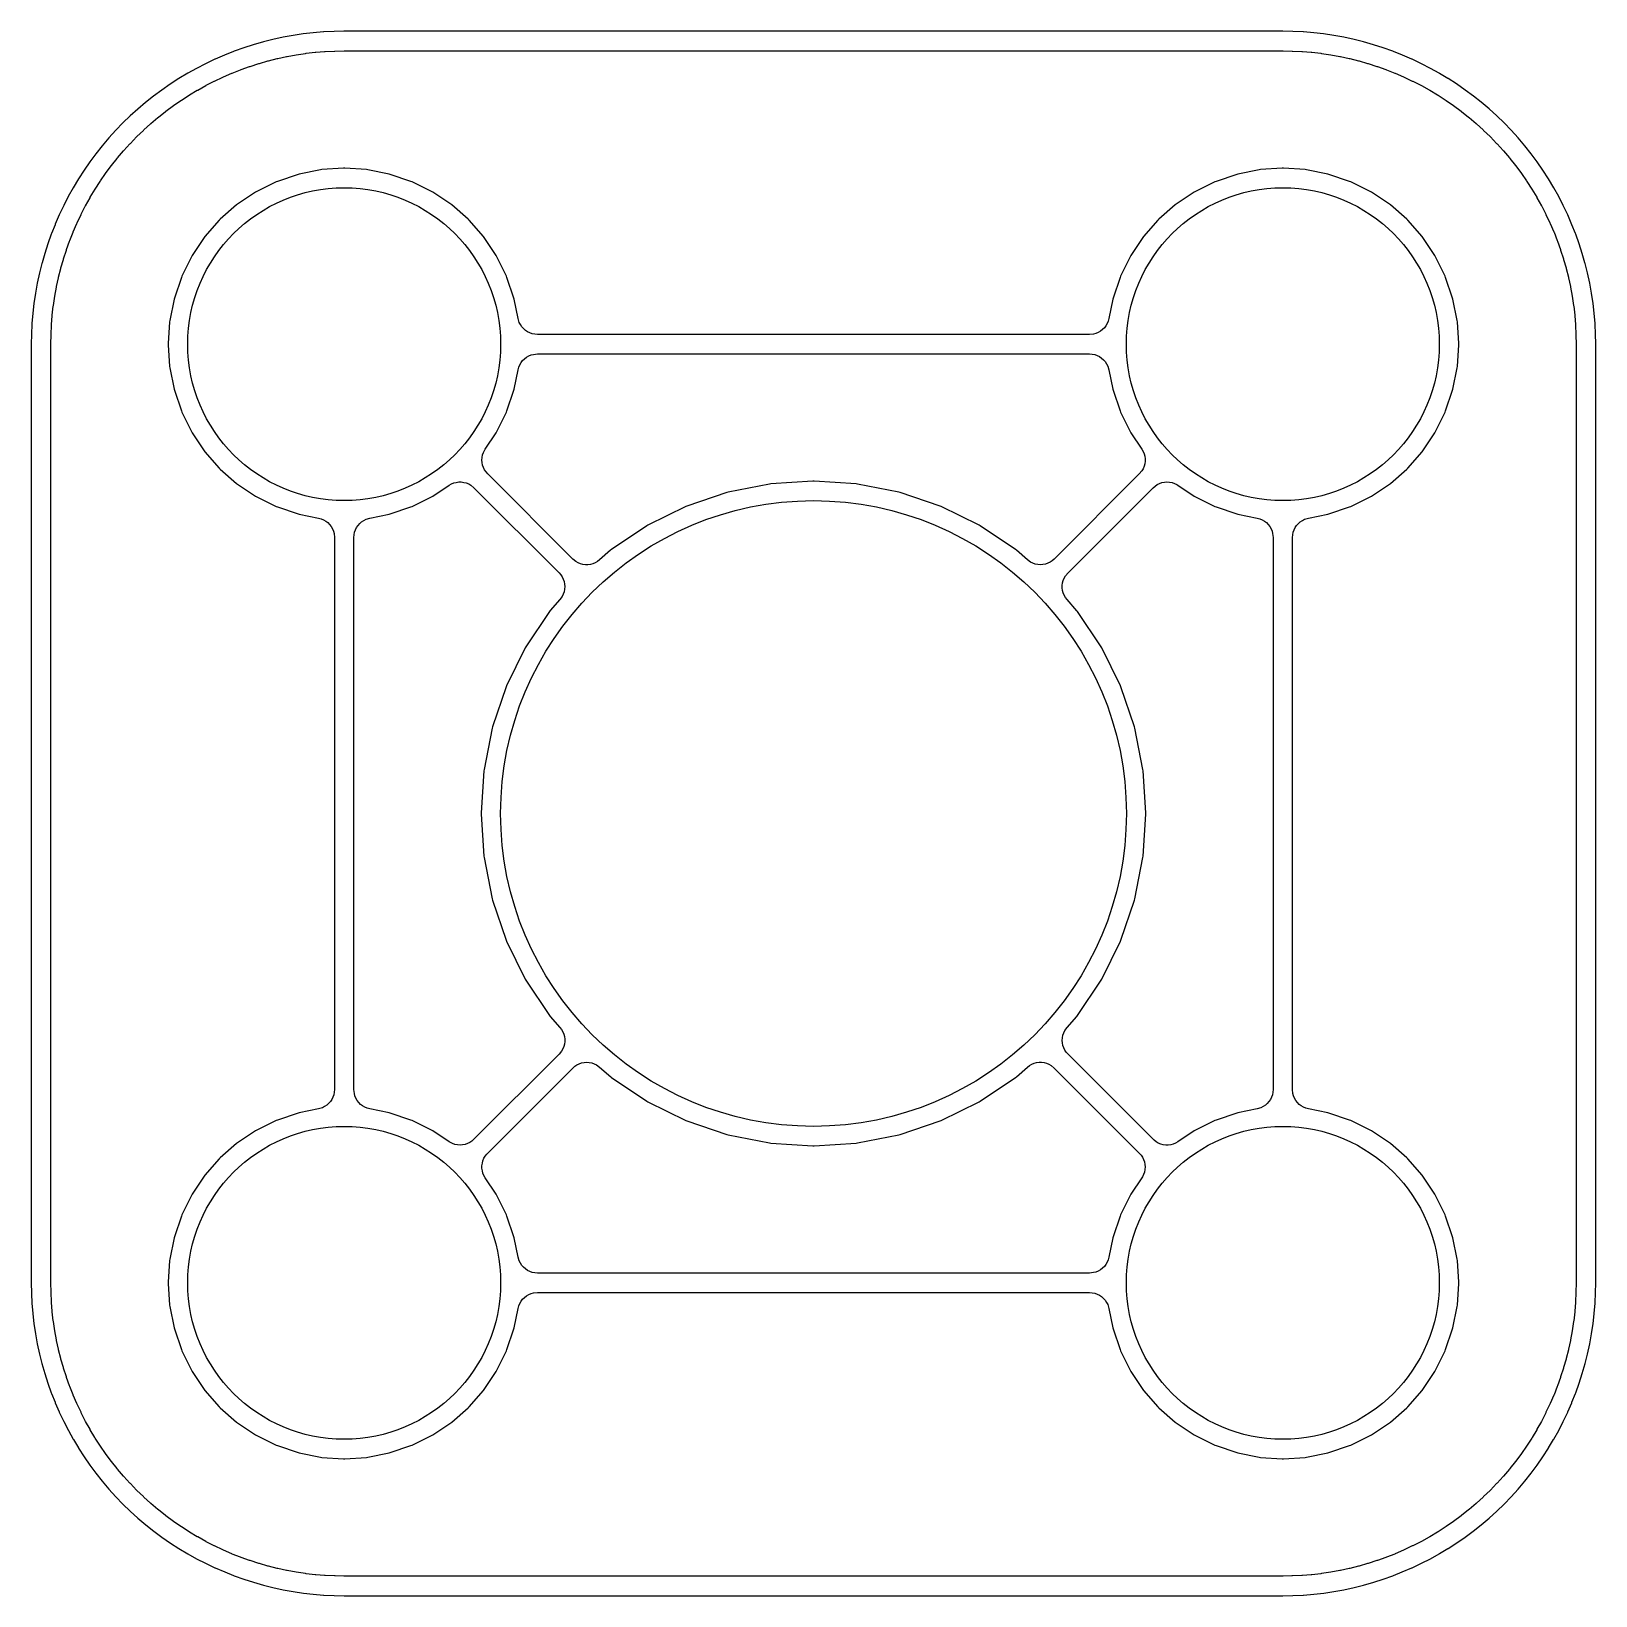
# Model space of a CAD drawing. Extents: x -5 to 0, y 0 to 5.
import ezdxf

# ---------------------------------------------------------------- set-up
doc = ezdxf.new("R2010")
doc.units = 0

msp = doc.modelspace()

# ---------------------------------------------------------------- linework, layer by layer
for p, q in [((-1.0001, 5), (-4.0009, 5)), ((-0.968, 4.9995), (-1.0001, 5)), ((-4.2904, 4.9569), (-4.3208, 4.9471)), ((-4.2582, 4.9661), (-4.2904, 4.9569)), ((-4.2276, 4.9737), (-4.2582, 4.9661)), ((-4.1951, 4.9808), (-4.2276, 4.9737)), ((-4.1629, 4.9866), (-4.1951, 4.9808)), ((-4.1306, 4.9914), (-4.1629, 4.9866)), ((-4.0986, 4.9951), (-4.1306, 4.9914)), ((-4.0663, 4.9978), (-4.0986, 4.9951)), ((-4.0645, 4.9979), (-4.0663, 4.9978)), ((-4.0321, 4.9995), (-4.0645, 4.9979)), ((-4.0009, 5), (-4.0321, 4.9995)), ((-0.9355, 4.9979), (-0.968, 4.9995)), ((-0.9337, 4.9978), (-0.9355, 4.9979)), ((-0.9014, 4.9951), (-0.9337, 4.9978)), ((-0.8696, 4.9915), (-0.9014, 4.9951)), ((-0.8371, 4.9866), (-0.8696, 4.9915)), ((-0.8049, 4.9808), (-0.8371, 4.9866)), ((-0.7724, 4.9737), (-0.8049, 4.9808)), ((-0.7418, 4.9661), (-0.7724, 4.9737)), ((-0.7098, 4.9569), (-0.7418, 4.9661)), ((-0.6792, 4.9471), (-0.7098, 4.9569)), ((-4.4135, 4.9105), (-4.4414, 4.8972)), ((-4.412, 4.9112), (-4.4135, 4.9105)), ((-4.382, 4.9241), (-4.412, 4.9112)), ((-4.3532, 4.9355), (-4.382, 4.9241)), ((-4.3514, 4.9362), (-4.3532, 4.9355)), ((-4.3208, 4.9471), (-4.3514, 4.9362)), ((-4.271, 4.8975), (-4.2439, 4.9052)), ((-4.2439, 4.9052), (-4.242, 4.9057)), ((-4.242, 4.9057), (-4.2138, 4.9128)), ((-4.2138, 4.9128), (-4.2117, 4.9132)), ((-4.2117, 4.9132), (-4.1839, 4.9192)), ((-4.1839, 4.9192), (-4.182, 4.9196)), ((-4.182, 4.9196), (-4.1536, 4.9248)), ((-4.1536, 4.9248), (-4.1232, 4.9293)), ((-4.1232, 4.9293), (-4.1212, 4.9296)), ((-4.1212, 4.9296), (-4.0928, 4.9329)), ((-4.0928, 4.9329), (-4.0907, 4.9331)), ((-4.0907, 4.9331), (-4.0625, 4.9354)), ((-4.0625, 4.9354), (-4.0605, 4.9355)), ((-4.0605, 4.9355), (-4.0313, 4.9369)), ((-4.0313, 4.9369), (-4.0294, 4.937)), ((-4.0294, 4.937), (-3.9997, 4.9375)), ((-3.9997, 4.9375), (-0.9992, 4.9375)), ((-0.9992, 4.9375), (-0.9706, 4.937)), ((-0.9706, 4.937), (-0.9687, 4.9369)), ((-0.9687, 4.9369), (-0.9395, 4.9355)), ((-0.9395, 4.9355), (-0.9374, 4.9354)), ((-0.9374, 4.9354), (-0.9093, 4.9331)), ((-0.9093, 4.9331), (-0.9072, 4.9329)), ((-0.9072, 4.9329), (-0.8788, 4.9296)), ((-0.8788, 4.9296), (-0.8767, 4.9293)), ((-0.8767, 4.9293), (-0.8464, 4.9248)), ((-0.8464, 4.9248), (-0.818, 4.9196)), ((-0.818, 4.9196), (-0.8161, 4.9192)), ((-0.8161, 4.9192), (-0.7883, 4.9132)), ((-0.7883, 4.9132), (-0.7862, 4.9128)), ((-0.7862, 4.9128), (-0.758, 4.9057)), ((-0.758, 4.9057), (-0.756, 4.9052)), ((-0.756, 4.9052), (-0.729, 4.8975)), ((-0.6486, 4.9362), (-0.6792, 4.9471)), ((-0.6468, 4.9355), (-0.6486, 4.9362)), ((-0.618, 4.9241), (-0.6468, 4.9355)), ((-0.588, 4.9112), (-0.618, 4.9241)), ((-0.5864, 4.9105), (-0.588, 4.9112)), ((-0.5585, 4.8972), (-0.5864, 4.9105)), ((-4.4996, 4.8662), (-4.5288, 4.8487)), ((-4.4719, 4.8816), (-4.4996, 4.8662)), ((-4.4431, 4.8964), (-4.4719, 4.8816)), ((-4.4414, 4.8972), (-4.4431, 4.8964)), ((-4.4141, 4.841), (-4.3879, 4.8534)), ((-4.3879, 4.8534), (-4.386, 4.8543)), ((-4.386, 4.8543), (-4.3593, 4.8659)), ((-4.3593, 4.8659), (-4.3575, 4.8666)), ((-4.3575, 4.8666), (-4.331, 4.8771)), ((-4.331, 4.8771), (-4.3291, 4.8778)), ((-4.3291, 4.8778), (-4.3027, 4.8872)), ((-4.3027, 4.8872), (-4.3008, 4.8879)), ((-4.3008, 4.8879), (-4.273, 4.8969)), ((-4.273, 4.8969), (-4.271, 4.8975)), ((-0.729, 4.8975), (-0.727, 4.8969)), ((-0.727, 4.8969), (-0.6992, 4.8879)), ((-0.6992, 4.8879), (-0.6972, 4.8872)), ((-0.6972, 4.8872), (-0.6709, 4.8778)), ((-0.6709, 4.8778), (-0.669, 4.8771)), ((-0.669, 4.8771), (-0.6425, 4.8666)), ((-0.6425, 4.8666), (-0.6406, 4.8659)), ((-0.6406, 4.8659), (-0.614, 4.8543)), ((-0.614, 4.8543), (-0.6121, 4.8534)), ((-0.6121, 4.8534), (-0.5861, 4.8411)), ((-0.5569, 4.8964), (-0.5585, 4.8972)), ((-0.5281, 4.8816), (-0.5569, 4.8964)), ((-0.5007, 4.8664), (-0.5281, 4.8816)), ((-0.4993, 4.8656), (-0.5007, 4.8664)), ((-0.4726, 4.8496), (-0.4993, 4.8656)), ((-4.5832, 4.8123), (-4.6092, 4.793)), ((-4.556, 4.8312), (-4.5832, 4.8123)), ((-4.5288, 4.8487), (-4.556, 4.8312)), ((-4.494, 4.7967), (-4.4697, 4.8113)), ((-4.4697, 4.8113), (-4.468, 4.8123)), ((-4.468, 4.8123), (-4.4426, 4.8264)), ((-4.4426, 4.8264), (-4.4408, 4.8274)), ((-4.4408, 4.8274), (-4.4159, 4.8402)), ((-4.4159, 4.8402), (-4.4141, 4.841)), ((-0.5861, 4.8411), (-0.5842, 4.8402)), ((-0.5842, 4.8402), (-0.5591, 4.8273)), ((-0.5591, 4.8273), (-0.5573, 4.8263)), ((-0.5573, 4.8263), (-0.5322, 4.8124)), ((-0.5322, 4.8124), (-0.5305, 4.8114)), ((-0.5305, 4.8114), (-0.5058, 4.7966)), ((-0.4712, 4.8487), (-0.4726, 4.8496)), ((-0.4449, 4.8318), (-0.4712, 4.8487)), ((-0.4168, 4.8123), (-0.4449, 4.8318)), ((-0.3908, 4.793), (-0.4168, 4.8123)), ((-4.6596, 4.7516), (-4.6836, 4.7299)), ((-4.6345, 4.7729), (-4.6596, 4.7516)), ((-4.6092, 4.793), (-4.6345, 4.7729)), ((-4.5696, 4.7446), (-4.5452, 4.7626)), ((-4.5452, 4.7626), (-4.5217, 4.7789)), ((-4.5217, 4.7789), (-4.52, 4.7801)), ((-4.52, 4.7801), (-4.4958, 4.7956)), ((-4.4958, 4.7956), (-4.494, 4.7967)), ((-0.5058, 4.7966), (-0.504, 4.7955)), ((-0.504, 4.7955), (-0.4783, 4.7789)), ((-0.4783, 4.7789), (-0.4547, 4.7626)), ((-0.4547, 4.7626), (-0.4304, 4.7446)), ((-0.3656, 4.773), (-0.3908, 4.793)), ((-0.3407, 4.7518), (-0.3656, 4.773)), ((-0.3164, 4.7299), (-0.3407, 4.7518)), ((-4.7071, 4.7071), (-4.7299, 4.6836)), ((-4.6836, 4.7299), (-4.7071, 4.7071)), ((-4.6402, 4.6848), (-4.619, 4.704)), ((-4.619, 4.704), (-4.6175, 4.7054)), ((-4.6175, 4.7054), (-4.5954, 4.7241)), ((-4.5954, 4.7241), (-4.5938, 4.7254)), ((-4.5938, 4.7254), (-4.5712, 4.7434)), ((-4.5712, 4.7434), (-4.5696, 4.7446)), ((-0.4304, 4.7446), (-0.4288, 4.7434)), ((-0.4288, 4.7434), (-0.4062, 4.7254)), ((-0.4062, 4.7254), (-0.4046, 4.7241)), ((-0.4046, 4.7241), (-0.3825, 4.7054)), ((-0.3825, 4.7054), (-0.381, 4.704)), ((-0.381, 4.704), (-0.3598, 4.6848)), ((-0.2929, 4.7071), (-0.3164, 4.7299)), ((-0.2701, 4.6836), (-0.2929, 4.7071)), ((-4.752, 4.6591), (-4.7731, 4.6343)), ((-4.7299, 4.6836), (-4.752, 4.6591)), ((-4.6834, 4.6417), (-4.6636, 4.6622)), ((-4.6636, 4.6622), (-4.6622, 4.6636)), ((-4.6622, 4.6636), (-4.6417, 4.6834)), ((-4.6417, 4.6834), (-4.6402, 4.6848)), ((-0.3598, 4.6848), (-0.3583, 4.6834)), ((-0.3583, 4.6834), (-0.3378, 4.6636)), ((-0.3378, 4.6636), (-0.3364, 4.6622)), ((-0.3364, 4.6622), (-0.3166, 4.6417)), ((-0.2482, 4.6593), (-0.2701, 4.6836)), ((-0.227, 4.6344), (-0.2482, 4.6593)), ((-4.7939, 4.608), (-4.8126, 4.5828)), ((-4.7731, 4.6343), (-4.7939, 4.608)), ((-4.7241, 4.5954), (-4.7054, 4.6175)), ((-4.7054, 4.6175), (-4.704, 4.619)), ((-4.704, 4.619), (-4.6848, 4.6402)), ((-4.6848, 4.6402), (-4.6834, 4.6417)), ((-0.3166, 4.6417), (-0.3152, 4.6402)), ((-0.3152, 4.6402), (-0.296, 4.619)), ((-0.296, 4.619), (-0.2946, 4.6175)), ((-0.2946, 4.6175), (-0.2759, 4.5954)), ((-0.2061, 4.608), (-0.227, 4.6344)), ((-0.1874, 4.5828), (-0.2061, 4.608)), ((-4.8312, 4.556), (-4.8488, 4.5286)), ((-4.8126, 4.5828), (-4.8312, 4.556)), ((-4.7626, 4.5452), (-4.7446, 4.5696)), ((-4.7446, 4.5696), (-4.7434, 4.5712)), ((-4.7434, 4.5712), (-4.7254, 4.5938)), ((-4.7254, 4.5938), (-4.7241, 4.5954)), ((-4.0755, 4.5573), (-4.1436, 4.5437)), ((-4.0713, 4.5578), (-4.0755, 4.5573)), ((-4.0021, 4.5624), (-4.0713, 4.5578)), ((-3.9979, 4.5624), (-4.0021, 4.5624)), ((-3.9287, 4.5578), (-3.9979, 4.5624)), ((-3.9245, 4.5573), (-3.9287, 4.5578)), ((-3.8564, 4.5437), (-3.9245, 4.5573)), ((-1.0755, 4.5573), (-1.1436, 4.5437)), ((-1.0713, 4.5578), (-1.0755, 4.5573)), ((-1.0021, 4.5624), (-1.0713, 4.5578)), ((-0.9979, 4.5624), (-1.0021, 4.5624)), ((-0.9287, 4.5578), (-0.9979, 4.5624)), ((-0.9245, 4.5573), (-0.9287, 4.5578)), ((-0.8564, 4.5437), (-0.9245, 4.5573)), ((-0.2759, 4.5954), (-0.2746, 4.5938)), ((-0.2746, 4.5938), (-0.2566, 4.5712)), ((-0.2566, 4.5712), (-0.2554, 4.5696)), ((-0.2554, 4.5696), (-0.2374, 4.5452)), ((-0.1688, 4.556), (-0.1874, 4.5828)), ((-0.1512, 4.5286), (-0.1688, 4.556)), ((-4.8488, 4.5286), (-4.8662, 4.4996)), ((-4.7956, 4.4958), (-4.7801, 4.52)), ((-4.7801, 4.52), (-4.7789, 4.5217)), ((-4.7789, 4.5217), (-4.7626, 4.5452)), ((-4.217, 4.5188), (-4.2794, 4.488)), ((-4.2134, 4.5203), (-4.217, 4.5188)), ((-4.1475, 4.5427), (-4.2134, 4.5203)), ((-4.1436, 4.5437), (-4.1475, 4.5427)), ((-3.8525, 4.5427), (-3.8564, 4.5437)), ((-3.7865, 4.5203), (-3.8525, 4.5427)), ((-3.783, 4.5188), (-3.7865, 4.5203)), ((-3.7206, 4.4881), (-3.783, 4.5188)), ((-1.217, 4.5188), (-1.2794, 4.488)), ((-1.2134, 4.5203), (-1.217, 4.5188)), ((-1.1475, 4.5427), (-1.2134, 4.5203)), ((-1.1436, 4.5437), (-1.1475, 4.5427)), ((-0.8525, 4.5427), (-0.8564, 4.5437)), ((-0.7865, 4.5203), (-0.8525, 4.5427)), ((-0.783, 4.5188), (-0.7865, 4.5203)), ((-0.7206, 4.4881), (-0.783, 4.5188)), ((-0.2374, 4.5452), (-0.2211, 4.5217)), ((-0.2211, 4.5217), (-0.2199, 4.52)), ((-0.2199, 4.52), (-0.2043, 4.4958)), ((-0.1338, 4.4996), (-0.1512, 4.5286)), ((-4.8817, 4.4718), (-4.8964, 4.4431)), ((-4.8662, 4.4996), (-4.8817, 4.4718)), ((-4.8264, 4.4426), (-4.8123, 4.4679)), ((-4.8123, 4.4679), (-4.8113, 4.4697)), ((-4.8113, 4.4697), (-4.7956, 4.4958)), ((-4.2829, 4.486), (-4.3408, 4.4473)), ((-4.2794, 4.488), (-4.2829, 4.486)), ((-3.717, 4.486), (-3.7206, 4.4881)), ((-3.6593, 4.4474), (-3.717, 4.486)), ((-1.2829, 4.486), (-1.3408, 4.4473)), ((-1.2794, 4.488), (-1.2829, 4.486)), ((-0.717, 4.486), (-0.7206, 4.4881)), ((-0.6593, 4.4474), (-0.717, 4.486)), ((-0.2043, 4.4958), (-0.1887, 4.4697)), ((-0.1887, 4.4697), (-0.1877, 4.4679)), ((-0.1877, 4.4679), (-0.1736, 4.4426)), ((-0.1183, 4.4718), (-0.1338, 4.4996)), ((-0.1035, 4.4431), (-0.1183, 4.4718)), ((-4.9106, 4.4133), (-4.9236, 4.3832)), ((-4.8974, 4.4413), (-4.9106, 4.4133)), ((-4.8964, 4.4431), (-4.8974, 4.4413)), ((-4.8534, 4.3879), (-4.841, 4.4141)), ((-4.841, 4.4141), (-4.8402, 4.4159)), ((-4.8402, 4.4159), (-4.8274, 4.4408)), ((-4.8274, 4.4408), (-4.8264, 4.4426)), ((-4.344, 4.4449), (-4.3962, 4.399)), ((-4.3408, 4.4473), (-4.344, 4.4449)), ((-3.656, 4.4449), (-3.6593, 4.4474)), ((-3.6037, 4.399), (-3.656, 4.4449)), ((-1.3439, 4.4449), (-1.3962, 4.399)), ((-1.3408, 4.4473), (-1.3439, 4.4449)), ((-0.656, 4.4449), (-0.6593, 4.4474)), ((-0.6037, 4.399), (-0.656, 4.4449)), ((-0.1736, 4.4426), (-0.1726, 4.4408)), ((-0.1726, 4.4408), (-0.1598, 4.4159)), ((-0.1598, 4.4159), (-0.159, 4.4141)), ((-0.159, 4.4141), (-0.1465, 4.3879)), ((-0.1026, 4.4413), (-0.1035, 4.4431)), ((-0.0894, 4.4133), (-0.1026, 4.4413)), ((-0.0758, 4.3819), (-0.0894, 4.4133)), ((-4.9362, 4.3513), (-4.9472, 4.3207)), ((-4.9355, 4.3532), (-4.9362, 4.3513)), ((-4.9242, 4.3819), (-4.9355, 4.3532)), ((-4.9236, 4.3832), (-4.9242, 4.3819)), ((-4.8771, 4.331), (-4.8666, 4.3575)), ((-4.8666, 4.3575), (-4.8659, 4.3593)), ((-4.8659, 4.3593), (-4.8543, 4.386)), ((-4.8543, 4.386), (-4.8534, 4.3879)), ((-4.399, 4.3962), (-4.4449, 4.344)), ((-4.3962, 4.399), (-4.399, 4.3962)), ((-3.6009, 4.3962), (-3.6037, 4.399)), ((-3.5551, 4.344), (-3.6009, 4.3962)), ((-1.399, 4.3962), (-1.4449, 4.344)), ((-1.3962, 4.399), (-1.399, 4.3962)), ((-0.6009, 4.3962), (-0.6037, 4.399)), ((-0.5551, 4.344), (-0.6009, 4.3962)), ((-0.1465, 4.3879), (-0.1457, 4.386)), ((-0.1457, 4.386), (-0.1341, 4.3593)), ((-0.1341, 4.3593), (-0.1333, 4.3575)), ((-0.1333, 4.3575), (-0.1229, 4.331)), ((-0.0645, 4.3532), (-0.0758, 4.3819)), ((-0.0638, 4.3513), (-0.0645, 4.3532)), ((-0.0528, 4.3207), (-0.0638, 4.3513)), ((-4.9472, 4.3207), (-4.957, 4.2901)), ((-4.8969, 4.273), (-4.8879, 4.3008)), ((-4.8879, 4.3008), (-4.8872, 4.3027)), ((-4.8872, 4.3027), (-4.8778, 4.3291)), ((-4.8778, 4.3291), (-4.8771, 4.331)), ((-4.4473, 4.3408), (-4.486, 4.2829)), ((-4.4449, 4.344), (-4.4473, 4.3408)), ((-3.5526, 4.3408), (-3.5551, 4.344)), ((-3.5139, 4.2829), (-3.5526, 4.3408)), ((-1.4473, 4.3408), (-1.486, 4.2829)), ((-1.4449, 4.344), (-1.4473, 4.3408)), ((-0.5526, 4.3408), (-0.5551, 4.344)), ((-0.5139, 4.2829), (-0.5526, 4.3408)), ((-0.1229, 4.331), (-0.1222, 4.3291)), ((-0.1222, 4.3291), (-0.1127, 4.3027)), ((-0.1127, 4.3027), (-0.1121, 4.3008)), ((-0.1121, 4.3008), (-0.1031, 4.273)), ((-0.043, 4.2903), (-0.0528, 4.3207)), ((-4.9662, 4.2577), (-4.9737, 4.2276)), ((-4.9657, 4.2597), (-4.9662, 4.2577)), ((-4.957, 4.2901), (-4.9657, 4.2597)), ((-4.9052, 4.2439), (-4.8975, 4.271)), ((-4.8975, 4.271), (-4.8969, 4.273)), ((-4.488, 4.2794), (-4.5188, 4.217)), ((-4.486, 4.2829), (-4.488, 4.2794)), ((-3.512, 4.2794), (-3.5139, 4.2829)), ((-3.4812, 4.217), (-3.512, 4.2794)), ((-1.488, 4.2794), (-1.5188, 4.217)), ((-1.486, 4.2829), (-1.488, 4.2794)), ((-0.512, 4.2794), (-0.5139, 4.2829)), ((-0.4812, 4.217), (-0.512, 4.2794)), ((-0.1031, 4.273), (-0.1025, 4.271)), ((-0.1025, 4.271), (-0.0948, 4.2439)), ((-0.0343, 4.2597), (-0.043, 4.2903)), ((-0.0338, 4.2577), (-0.0343, 4.2597)), ((-0.0263, 4.2278), (-0.0338, 4.2577)), ((-4.9737, 4.2276), (-4.9808, 4.1951)), ((-4.9192, 4.1839), (-4.9132, 4.2117)), ((-4.9132, 4.2117), (-4.9128, 4.2138)), ((-4.9128, 4.2138), (-4.9057, 4.242)), ((-4.9057, 4.242), (-4.9052, 4.2439)), ((-4.5203, 4.2134), (-4.5427, 4.1475)), ((-4.5188, 4.217), (-4.5203, 4.2134)), ((-3.4797, 4.2134), (-3.4812, 4.217)), ((-3.4573, 4.1475), (-3.4797, 4.2134)), ((-1.5203, 4.2134), (-1.5427, 4.1475)), ((-1.5188, 4.217), (-1.5203, 4.2134)), ((-0.4797, 4.2134), (-0.4812, 4.217)), ((-0.4573, 4.1475), (-0.4797, 4.2134)), ((-0.0948, 4.2439), (-0.0943, 4.242)), ((-0.0943, 4.242), (-0.0872, 4.2138)), ((-0.0872, 4.2138), (-0.0867, 4.2117)), ((-0.0867, 4.2117), (-0.0807, 4.1839)), ((-0.0192, 4.1951), (-0.0263, 4.2278)), ((-4.9866, 4.1629), (-4.9915, 4.1298)), ((-4.9808, 4.1951), (-4.9866, 4.1629)), ((-4.9293, 4.1232), (-4.9248, 4.1536)), ((-4.9248, 4.1536), (-4.9196, 4.182)), ((-4.9196, 4.182), (-4.9192, 4.1839)), ((-0.0807, 4.1839), (-0.0804, 4.182)), ((-0.0804, 4.182), (-0.0752, 4.1536)), ((-0.0752, 4.1536), (-0.0706, 4.1232)), ((-0.0134, 4.1629), (-0.0192, 4.1951)), ((-0.0085, 4.1305), (-0.0134, 4.1629)), ((-4.9915, 4.1298), (-4.9951, 4.0986)), ((-4.9329, 4.0927), (-4.9296, 4.1212)), ((-4.9296, 4.1212), (-4.9293, 4.1232)), ((-4.5437, 4.1436), (-4.5573, 4.0755)), ((-4.5427, 4.1475), (-4.5437, 4.1436)), ((-3.4563, 4.1436), (-3.4573, 4.1475)), ((-3.4439, 4.0816), (-3.4563, 4.1436)), ((-1.5437, 4.1436), (-1.5561, 4.0816)), ((-1.5427, 4.1475), (-1.5437, 4.1436)), ((-0.4563, 4.1436), (-0.4573, 4.1475)), ((-0.4427, 4.0755), (-0.4563, 4.1436)), ((-0.0706, 4.1232), (-0.0704, 4.1212)), ((-0.0704, 4.1212), (-0.0671, 4.0927)), ((-0.0049, 4.0986), (-0.0085, 4.1305)), ((-4.9979, 4.0642), (-4.9995, 4.0319)), ((-4.9978, 4.0661), (-4.9979, 4.0642)), ((-4.9951, 4.0986), (-4.9978, 4.0661)), ((-4.9369, 4.0313), (-4.9355, 4.0605)), ((-4.9355, 4.0605), (-4.9354, 4.0625)), ((-4.9354, 4.0625), (-4.9331, 4.0907)), ((-4.9331, 4.0907), (-4.9329, 4.0927)), ((-4.5578, 4.0713), (-4.5624, 4.0021)), ((-4.5573, 4.0755), (-4.5578, 4.0713)), ((-3.4404, 4.0698), (-3.4439, 4.0816)), ((-3.4367, 4.0625), (-3.4404, 4.0698)), ((-3.4322, 4.0557), (-3.4367, 4.0625)), ((-3.4268, 4.0496), (-3.4322, 4.0557)), ((-1.5704, 4.0525), (-1.5762, 4.0468)), ((-1.5654, 4.059), (-1.5704, 4.0525)), ((-1.5613, 4.0661), (-1.5654, 4.059)), ((-1.5582, 4.0736), (-1.5613, 4.0661)), ((-1.5561, 4.0816), (-1.5582, 4.0736)), ((-0.4422, 4.0713), (-0.4427, 4.0755)), ((-0.4376, 4.0021), (-0.4422, 4.0713)), ((-0.0671, 4.0927), (-0.0669, 4.0907)), ((-0.0669, 4.0907), (-0.0646, 4.0625)), ((-0.0646, 4.0625), (-0.0645, 4.0605)), ((-0.0645, 4.0605), (-0.063, 4.0313)), ((-0.0022, 4.0661), (-0.0049, 4.0986)), ((-0.0021, 4.0642), (-0.0022, 4.0661)), ((-0.0005, 4.0319), (-0.0021, 4.0642)), ((-4.9995, 4.0319), (-5, 4)), ((-5, 4), (-5, 0.9989)), ((-4.9375, 4.0011), (-4.937, 4.0294)), ((-4.9375, 1), (-4.9375, 4.0011)), ((-4.937, 4.0294), (-4.9369, 4.0313)), ((-4.5624, 4.0021), (-4.5624, 3.9979)), ((-3.4207, 4.0442), (-3.4268, 4.0496)), ((-3.4139, 4.0396), (-3.4207, 4.0442)), ((-3.4065, 4.036), (-3.4139, 4.0396)), ((-3.3988, 4.0334), (-3.4065, 4.036)), ((-3.3908, 4.0318), (-3.3988, 4.0334)), ((-3.3826, 4.0312), (-3.3908, 4.0318)), ((-1.6174, 4.0312), (-3.3826, 4.0312)), ((-1.6052, 4.0325), (-1.6174, 4.0312)), ((-1.5973, 4.0346), (-1.6052, 4.0325)), ((-1.5897, 4.0377), (-1.5973, 4.0346)), ((-1.5826, 4.0418), (-1.5897, 4.0377)), ((-1.5762, 4.0468), (-1.5826, 4.0418)), ((-0.4376, 3.9979), (-0.4376, 4.0021)), ((-0.063, 4.0313), (-0.063, 4.0293)), ((-0.063, 4.0293), (-0.0625, 4)), ((-0.0625, 4), (-0.0625, 0.999)), ((0, 4.001), (-0.0005, 4.0319)), ((0, 1), (0, 4.001)), ((-4.5624, 3.9979), (-4.5578, 3.9287)), ((-3.4296, 3.9475), (-3.4238, 3.9533)), ((-3.4238, 3.9533), (-3.4173, 3.9582)), ((-3.4173, 3.9582), (-3.4103, 3.9623)), ((-3.4103, 3.9623), (-3.4027, 3.9654)), ((-3.4027, 3.9654), (-3.3948, 3.9675)), ((-3.3948, 3.9675), (-3.3826, 3.9688)), ((-3.3826, 3.9688), (-1.6174, 3.9688)), ((-1.6174, 3.9688), (-1.6092, 3.9682)), ((-1.6092, 3.9682), (-1.6012, 3.9666)), ((-1.6012, 3.9666), (-1.5934, 3.964)), ((-1.5934, 3.964), (-1.5861, 3.9604)), ((-1.5861, 3.9604), (-1.5793, 3.9558)), ((-1.5793, 3.9558), (-1.5732, 3.9504)), ((-1.5732, 3.9504), (-1.5678, 3.9443)), ((-0.4422, 3.9287), (-0.4376, 3.9979)), ((-4.5578, 3.9287), (-4.5573, 3.9245)), ((-4.5573, 3.9245), (-4.5437, 3.8564)), ((-3.4563, 3.8564), (-3.4439, 3.9184)), ((-3.4439, 3.9184), (-3.4418, 3.9263)), ((-3.4418, 3.9263), (-3.4387, 3.9339)), ((-3.4387, 3.9339), (-3.4346, 3.941)), ((-3.4346, 3.941), (-3.4296, 3.9475)), ((-1.5678, 3.9443), (-1.5632, 3.9375)), ((-1.5632, 3.9375), (-1.5596, 3.9302)), ((-1.5596, 3.9302), (-1.5561, 3.9184)), ((-1.5561, 3.9184), (-1.5437, 3.8564)), ((-0.4563, 3.8564), (-0.4427, 3.9245)), ((-0.4427, 3.9245), (-0.4422, 3.9287)), ((-4.5437, 3.8564), (-4.5427, 3.8525)), ((-4.5427, 3.8525), (-4.5203, 3.7865)), ((-3.4797, 3.7865), (-3.4573, 3.8525)), ((-3.4573, 3.8525), (-3.4563, 3.8564)), ((-1.5437, 3.8564), (-1.5427, 3.8525)), ((-1.5427, 3.8525), (-1.5203, 3.7865)), ((-0.4797, 3.7865), (-0.4573, 3.8525)), ((-0.4573, 3.8525), (-0.4563, 3.8564)), ((-4.5203, 3.7865), (-4.5188, 3.783)), ((-4.5188, 3.783), (-4.4881, 3.7206)), ((-3.5119, 3.7206), (-3.4812, 3.783)), ((-3.4812, 3.783), (-3.4797, 3.7865)), ((-1.5203, 3.7865), (-1.5188, 3.783)), ((-1.5188, 3.783), (-1.4881, 3.7206)), ((-0.5119, 3.7206), (-0.4812, 3.783)), ((-0.4812, 3.783), (-0.4797, 3.7865)), ((-4.4881, 3.7206), (-4.486, 3.717)), ((-4.486, 3.717), (-4.4474, 3.6593)), ((-3.5491, 3.6644), (-3.514, 3.717)), ((-3.514, 3.717), (-3.5119, 3.7206)), ((-1.4881, 3.7206), (-1.486, 3.717)), ((-1.486, 3.717), (-1.4509, 3.6644)), ((-0.5526, 3.6593), (-0.514, 3.717)), ((-0.514, 3.717), (-0.5119, 3.7206)), ((-4.4474, 3.6593), (-4.4449, 3.656)), ((-4.4449, 3.656), (-4.399, 3.6037)), ((-3.5575, 3.6459), (-3.5549, 3.6536)), ((-3.5549, 3.6536), (-3.5491, 3.6644)), ((-1.4509, 3.6644), (-1.4468, 3.6574)), ((-1.4468, 3.6574), (-1.4437, 3.6498)), ((-0.6009, 3.6037), (-0.5551, 3.656)), ((-0.5551, 3.656), (-0.5526, 3.6593)), ((-4.399, 3.6037), (-4.3962, 3.6009)), ((-4.3962, 3.6009), (-4.344, 3.5551)), ((-3.5596, 3.6297), (-3.5591, 3.6379)), ((-3.5591, 3.6216), (-3.5596, 3.6297)), ((-3.5591, 3.6379), (-3.5575, 3.6459)), ((-3.5575, 3.6136), (-3.5591, 3.6216)), ((-3.5549, 3.6058), (-3.5575, 3.6136)), ((-3.5513, 3.5985), (-3.5549, 3.6058)), ((-1.4468, 3.6021), (-1.4509, 3.595)), ((-1.4437, 3.6096), (-1.4468, 3.6021)), ((-1.4437, 3.6498), (-1.4415, 3.6419)), ((-1.4415, 3.6175), (-1.4437, 3.6096)), ((-1.4415, 3.6419), (-1.4405, 3.6338)), ((-1.4405, 3.6256), (-1.4415, 3.6175)), ((-1.4405, 3.6338), (-1.4405, 3.6256)), ((-0.656, 3.5551), (-0.6037, 3.6009)), ((-0.6037, 3.6009), (-0.6009, 3.6037)), ((-4.344, 3.5551), (-4.3408, 3.5526)), ((-4.3408, 3.5526), (-4.2829, 3.5139)), ((-3.6644, 3.5491), (-3.6574, 3.5532)), ((-3.6574, 3.5532), (-3.6498, 3.5563)), ((-3.6498, 3.5563), (-3.6419, 3.5584)), ((-3.6419, 3.5584), (-3.6338, 3.5595)), ((-3.6338, 3.5595), (-3.6256, 3.5595)), ((-3.6256, 3.5595), (-3.6175, 3.5584)), ((-3.6175, 3.5584), (-3.6096, 3.5563)), ((-3.6096, 3.5563), (-3.6021, 3.5532)), ((-3.6021, 3.5532), (-3.595, 3.5491)), ((-3.5467, 3.5917), (-3.5513, 3.5985)), ((-3.5413, 3.5855), (-3.5467, 3.5917)), ((-3.2691, 3.3133), (-3.5413, 3.5855)), ((-2.6408, 3.553), (-2.773, 3.5267)), ((-2.6366, 3.5535), (-2.6408, 3.553)), ((-2.5021, 3.5624), (-2.6366, 3.5535)), ((-2.4979, 3.5624), (-2.5021, 3.5624)), ((-2.3634, 3.5535), (-2.4979, 3.5624)), ((-2.3592, 3.553), (-2.3634, 3.5535)), ((-2.227, 3.5267), (-2.3592, 3.553)), ((-1.4587, 3.5855), (-1.7308, 3.3133)), ((-1.4509, 3.595), (-1.4587, 3.5855)), ((-1.4083, 3.5467), (-1.4015, 3.5513)), ((-1.4015, 3.5513), (-1.3942, 3.5549)), ((-1.3942, 3.5549), (-1.3864, 3.5575)), ((-1.3864, 3.5575), (-1.3784, 3.5591)), ((-1.3784, 3.5591), (-1.3702, 3.5596)), ((-1.3702, 3.5596), (-1.3621, 3.5591)), ((-1.3621, 3.5591), (-1.3541, 3.5575)), ((-1.3541, 3.5575), (-1.3463, 3.5549)), ((-1.3463, 3.5549), (-1.339, 3.5513)), ((-1.339, 3.5513), (-1.3355, 3.5491)), ((-0.717, 3.514), (-0.6593, 3.5526)), ((-0.6593, 3.5526), (-0.656, 3.5551)), ((-4.2829, 3.5139), (-4.2794, 3.512)), ((-4.2794, 3.512), (-4.217, 3.4812)), ((-3.783, 3.4812), (-3.7206, 3.5119)), ((-3.7206, 3.5119), (-3.717, 3.514)), ((-3.717, 3.514), (-3.6644, 3.5491)), ((-3.595, 3.5491), (-3.5855, 3.5413)), ((-3.5855, 3.5413), (-3.3133, 3.2691)), ((-2.7769, 3.5257), (-2.9048, 3.4822)), ((-2.773, 3.5267), (-2.7769, 3.5257)), ((-2.2231, 3.5257), (-2.227, 3.5267)), ((-2.0951, 3.4822), (-2.2231, 3.5257)), ((-1.6866, 3.2691), (-1.4144, 3.5413)), ((-1.4144, 3.5413), (-1.4083, 3.5467)), ((-1.3355, 3.5491), (-1.2829, 3.5139)), ((-1.2829, 3.5139), (-1.2794, 3.512)), ((-1.2794, 3.512), (-1.217, 3.4812)), ((-0.783, 3.4812), (-0.7206, 3.5119)), ((-0.7206, 3.5119), (-0.717, 3.514)), ((-4.217, 3.4812), (-4.2134, 3.4797)), ((-4.2134, 3.4797), (-4.1475, 3.4573)), ((-4.1475, 3.4573), (-4.1436, 3.4563)), ((-4.1436, 3.4563), (-4.0816, 3.4439)), ((-3.9184, 3.4439), (-3.8564, 3.4563)), ((-3.8564, 3.4563), (-3.8525, 3.4573)), ((-3.8525, 3.4573), (-3.7865, 3.4797)), ((-3.7865, 3.4797), (-3.783, 3.4812)), ((-2.9084, 3.4807), (-3.0295, 3.421)), ((-2.9048, 3.4822), (-2.9084, 3.4807)), ((-2.0917, 3.4808), (-2.0951, 3.4822)), ((-1.9705, 3.421), (-2.0917, 3.4808)), ((-1.217, 3.4812), (-1.2134, 3.4797)), ((-1.2134, 3.4797), (-1.1475, 3.4573)), ((-1.1475, 3.4573), (-1.1436, 3.4563)), ((-1.1436, 3.4563), (-1.0816, 3.4439)), ((-0.9184, 3.4439), (-0.8564, 3.4563)), ((-0.8564, 3.4563), (-0.8525, 3.4573)), ((-0.8525, 3.4573), (-0.7865, 3.4797)), ((-0.7865, 3.4797), (-0.783, 3.4812)), ((-4.0816, 3.4439), (-4.0736, 3.4418)), ((-4.0736, 3.4418), (-4.0661, 3.4387)), ((-4.0661, 3.4387), (-4.059, 3.4346)), ((-4.059, 3.4346), (-4.0525, 3.4296)), ((-4.0525, 3.4296), (-4.0468, 3.4238)), ((-4.0468, 3.4238), (-4.0418, 3.4173)), ((-4.0418, 3.4173), (-4.0377, 3.4103)), ((-4.0377, 3.4103), (-4.0346, 3.4027)), ((-4.0346, 3.4027), (-4.0325, 3.3948)), ((-3.9666, 3.3988), (-3.964, 3.4065)), ((-3.964, 3.4065), (-3.9604, 3.4139)), ((-3.9604, 3.4139), (-3.9558, 3.4207)), ((-3.9558, 3.4207), (-3.9504, 3.4268)), ((-3.9504, 3.4268), (-3.9443, 3.4322)), ((-3.9443, 3.4322), (-3.9375, 3.4367)), ((-3.9375, 3.4367), (-3.9302, 3.4404)), ((-3.9302, 3.4404), (-3.9184, 3.4439)), ((-3.0329, 3.419), (-3.1452, 3.344)), ((-3.0295, 3.421), (-3.0329, 3.419)), ((-1.9671, 3.419), (-1.9705, 3.421)), ((-1.8548, 3.344), (-1.9671, 3.419)), ((-1.0816, 3.4439), (-1.0736, 3.4418)), ((-1.0736, 3.4418), (-1.0661, 3.4387)), ((-1.0661, 3.4387), (-1.059, 3.4346)), ((-1.059, 3.4346), (-1.0525, 3.4296)), ((-1.0525, 3.4296), (-1.0468, 3.4238)), ((-1.0468, 3.4238), (-1.0418, 3.4173)), ((-1.0418, 3.4173), (-1.0377, 3.4103)), ((-1.0377, 3.4103), (-1.0346, 3.4027)), ((-1.0346, 3.4027), (-1.0325, 3.3948)), ((-0.9666, 3.3988), (-0.964, 3.4065)), ((-0.964, 3.4065), (-0.9604, 3.4139)), ((-0.9604, 3.4139), (-0.9558, 3.4207)), ((-0.9558, 3.4207), (-0.9504, 3.4268)), ((-0.9504, 3.4268), (-0.9443, 3.4322)), ((-0.9443, 3.4322), (-0.9375, 3.4367)), ((-0.9375, 3.4367), (-0.9302, 3.4404)), ((-0.9302, 3.4404), (-0.9184, 3.4439)), ((-4.0325, 3.3948), (-4.0312, 3.3826)), ((-4.0312, 3.3826), (-4.0312, 1.6174)), ((-3.9688, 3.3826), (-3.9682, 3.3908)), ((-3.9688, 1.6174), (-3.9688, 3.3826)), ((-3.9682, 3.3908), (-3.9666, 3.3988)), ((-1.0325, 3.3948), (-1.0312, 3.3826)), ((-1.0312, 3.3826), (-1.0312, 1.6174)), ((-0.9688, 3.3826), (-0.9682, 3.3908)), ((-0.9688, 1.6174), (-0.9688, 3.3826)), ((-0.9682, 3.3908), (-0.9666, 3.3988)), ((-3.2597, 3.3056), (-3.2691, 3.3133)), ((-3.2526, 3.3015), (-3.2597, 3.3056)), ((-3.245, 3.2983), (-3.2526, 3.3015)), ((-3.1973, 3.3015), (-3.2049, 3.2983)), ((-3.1902, 3.3056), (-3.1973, 3.3015)), ((-3.1837, 3.3105), (-3.1902, 3.3056)), ((-3.1483, 3.3416), (-3.1837, 3.3105)), ((-3.1452, 3.344), (-3.1483, 3.3416)), ((-1.8516, 3.3415), (-1.8548, 3.344)), ((-1.8162, 3.3106), (-1.8516, 3.3415)), ((-1.8063, 3.3034), (-1.8162, 3.3106)), ((-1.799, 3.2998), (-1.8063, 3.3034)), ((-1.7438, 3.3034), (-1.7511, 3.2998)), ((-1.737, 3.3079), (-1.7438, 3.3034)), ((-1.7308, 3.3133), (-1.737, 3.3079)), ((-3.3133, 3.2691), (-3.3079, 3.263)), ((-3.3079, 3.263), (-3.3034, 3.2562)), ((-3.3034, 3.2562), (-3.2998, 3.2489)), ((-3.2371, 3.2962), (-3.245, 3.2983)), ((-3.229, 3.2952), (-3.2371, 3.2962)), ((-3.2209, 3.2952), (-3.229, 3.2952)), ((-3.2128, 3.2962), (-3.2209, 3.2952)), ((-3.2049, 3.2983), (-3.2128, 3.2962)), ((-1.7912, 3.2972), (-1.799, 3.2998)), ((-1.7832, 3.2956), (-1.7912, 3.2972)), ((-1.775, 3.295), (-1.7832, 3.2956)), ((-1.7669, 3.2956), (-1.775, 3.295)), ((-1.7589, 3.2972), (-1.7669, 3.2956)), ((-1.7511, 3.2998), (-1.7589, 3.2972)), ((-1.7016, 3.2451), (-1.6985, 3.2526)), ((-1.6985, 3.2526), (-1.6944, 3.2597)), ((-1.6944, 3.2597), (-1.6866, 3.2691)), ((-3.2998, 3.201), (-3.3034, 3.1937)), ((-3.2998, 3.2489), (-3.2972, 3.2411)), ((-3.2972, 3.2088), (-3.2998, 3.201)), ((-3.2972, 3.2411), (-3.2956, 3.2331)), ((-3.2956, 3.2168), (-3.2972, 3.2088)), ((-3.2956, 3.2331), (-3.295, 3.225)), ((-3.295, 3.225), (-3.2956, 3.2168)), ((-1.7048, 3.229), (-1.7038, 3.2372)), ((-1.7048, 3.2209), (-1.7048, 3.229)), ((-1.7038, 3.2128), (-1.7048, 3.2209)), ((-1.7038, 3.2372), (-1.7016, 3.2451)), ((-1.7016, 3.2049), (-1.7038, 3.2128)), ((-1.6985, 3.1973), (-1.7016, 3.2049)), ((-3.3105, 3.1837), (-3.3416, 3.1483)), ((-3.3034, 3.1937), (-3.3105, 3.1837)), ((-1.6944, 3.1902), (-1.6985, 3.1973)), ((-1.6894, 3.1837), (-1.6944, 3.1902)), ((-1.6583, 3.1482), (-1.6894, 3.1837)), ((-3.344, 3.1452), (-3.419, 3.0329)), ((-3.3416, 3.1483), (-3.344, 3.1452)), ((-1.656, 3.1452), (-1.6583, 3.1482)), ((-1.5809, 3.0329), (-1.656, 3.1452)), ((-3.421, 3.0295), (-3.4807, 2.9084)), ((-3.419, 3.0329), (-3.421, 3.0295)), ((-1.579, 3.0295), (-1.5809, 3.0329)), ((-1.5192, 2.9084), (-1.579, 3.0295)), ((-3.4822, 2.9048), (-3.5257, 2.7769)), ((-3.4807, 2.9084), (-3.4822, 2.9048)), ((-1.5178, 2.9048), (-1.5192, 2.9084)), ((-1.4743, 2.7769), (-1.5178, 2.9048)), ((-3.5267, 2.773), (-3.553, 2.6408)), ((-3.5257, 2.7769), (-3.5267, 2.773)), ((-1.4733, 2.773), (-1.4743, 2.7769)), ((-1.447, 2.6408), (-1.4733, 2.773)), ((-3.5535, 2.6366), (-3.5624, 2.5021)), ((-3.553, 2.6408), (-3.5535, 2.6366)), ((-1.4464, 2.6366), (-1.447, 2.6408)), ((-1.4376, 2.5021), (-1.4464, 2.6366)), ((-3.5624, 2.5021), (-3.5624, 2.4979)), ((-1.4376, 2.4979), (-1.4376, 2.5021)), ((-3.5624, 2.4979), (-3.5535, 2.3634)), ((-1.4464, 2.3634), (-1.4376, 2.4979)), ((-3.5535, 2.3634), (-3.553, 2.3592)), ((-3.553, 2.3592), (-3.5267, 2.227)), ((-1.4733, 2.227), (-1.447, 2.3592)), ((-1.447, 2.3592), (-1.4464, 2.3634)), ((-3.5267, 2.227), (-3.5257, 2.2231)), ((-3.5257, 2.2231), (-3.4822, 2.0951)), ((-1.5178, 2.0951), (-1.4743, 2.2231)), ((-1.4743, 2.2231), (-1.4733, 2.227)), ((-3.4822, 2.0951), (-3.4808, 2.0917)), ((-3.4808, 2.0917), (-3.421, 1.9705)), ((-1.579, 1.9705), (-1.5192, 2.0917)), ((-1.5192, 2.0917), (-1.5178, 2.0951)), ((-3.421, 1.9705), (-3.419, 1.9671)), ((-3.419, 1.9671), (-3.344, 1.8548)), ((-1.656, 1.8548), (-1.581, 1.9671)), ((-1.581, 1.9671), (-1.579, 1.9705)), ((-3.344, 1.8548), (-3.3415, 1.8516)), ((-3.3415, 1.8516), (-3.3106, 1.8162)), ((-1.6894, 1.8162), (-1.6584, 1.8517)), ((-1.6584, 1.8517), (-1.656, 1.8548)), ((-3.3106, 1.8162), (-3.3056, 1.8097)), ((-3.3056, 1.8097), (-3.3015, 1.8027)), ((-3.3015, 1.8027), (-3.2984, 1.7951)), ((-1.7002, 1.799), (-1.6966, 1.8063)), ((-1.6966, 1.8063), (-1.6894, 1.8162)), ((-3.2984, 1.7549), (-3.3015, 1.7474)), ((-3.2984, 1.7951), (-3.2963, 1.7872)), ((-3.2963, 1.7629), (-3.2984, 1.7549)), ((-3.2963, 1.7872), (-3.2952, 1.7791)), ((-3.2952, 1.771), (-3.2963, 1.7629)), ((-3.2952, 1.7791), (-3.2952, 1.771)), ((-1.705, 1.775), (-1.7044, 1.7832)), ((-1.7044, 1.7669), (-1.705, 1.775)), ((-1.7044, 1.7832), (-1.7028, 1.7912)), ((-1.7028, 1.7589), (-1.7044, 1.7669)), ((-1.7028, 1.7912), (-1.7002, 1.799)), ((-1.7002, 1.7511), (-1.7028, 1.7589)), ((-1.6966, 1.7438), (-1.7002, 1.7511)), ((-3.3133, 1.7308), (-3.5855, 1.4587)), ((-3.3056, 1.7403), (-3.3133, 1.7308)), ((-3.3015, 1.7474), (-3.3056, 1.7403)), ((-3.2562, 1.6966), (-3.2489, 1.7002)), ((-3.2489, 1.7002), (-3.2411, 1.7028)), ((-3.2411, 1.7028), (-3.2331, 1.7044)), ((-3.2331, 1.7044), (-3.225, 1.705)), ((-3.225, 1.705), (-3.2168, 1.7044)), ((-3.2168, 1.7044), (-3.2088, 1.7028)), ((-3.2088, 1.7028), (-3.201, 1.7002)), ((-3.201, 1.7002), (-3.1937, 1.6966)), ((-1.8027, 1.6985), (-1.7951, 1.7016)), ((-1.7951, 1.7016), (-1.7872, 1.7038)), ((-1.7872, 1.7038), (-1.7791, 1.7048)), ((-1.7791, 1.7048), (-1.771, 1.7048)), ((-1.771, 1.7048), (-1.7629, 1.7038)), ((-1.7629, 1.7038), (-1.7549, 1.7016)), ((-1.7549, 1.7016), (-1.7474, 1.6985)), ((-1.6921, 1.737), (-1.6966, 1.7438)), ((-1.6866, 1.7308), (-1.6921, 1.737)), ((-1.4144, 1.4587), (-1.6866, 1.7308)), ((-3.5413, 1.4144), (-3.2691, 1.6866)), ((-3.2691, 1.6866), (-3.263, 1.6921)), ((-3.263, 1.6921), (-3.2562, 1.6966)), ((-3.1937, 1.6966), (-3.1837, 1.6894)), ((-3.1837, 1.6894), (-3.1482, 1.6583)), ((-3.1482, 1.6583), (-3.1452, 1.656)), ((-3.1452, 1.656), (-3.0329, 1.5809)), ((-1.9671, 1.581), (-1.8548, 1.656)), ((-1.8548, 1.656), (-1.8517, 1.6584)), ((-1.8517, 1.6584), (-1.8162, 1.6894)), ((-1.8162, 1.6894), (-1.8097, 1.6944)), ((-1.8097, 1.6944), (-1.8027, 1.6985)), ((-1.7474, 1.6985), (-1.7403, 1.6944)), ((-1.7403, 1.6944), (-1.7308, 1.6866)), ((-1.7308, 1.6866), (-1.4587, 1.4144)), ((-4.0334, 1.6012), (-4.036, 1.5934)), ((-4.0318, 1.6092), (-4.0334, 1.6012)), ((-4.0312, 1.6174), (-4.0318, 1.6092)), ((-3.9675, 1.6052), (-3.9688, 1.6174)), ((-3.9654, 1.5973), (-3.9675, 1.6052)), ((-1.0334, 1.6012), (-1.036, 1.5934)), ((-1.0318, 1.6092), (-1.0334, 1.6012)), ((-1.0312, 1.6174), (-1.0318, 1.6092)), ((-0.9675, 1.6052), (-0.9688, 1.6174)), ((-0.9654, 1.5973), (-0.9675, 1.6052)), ((-4.0816, 1.5561), (-4.1436, 1.5437)), ((-4.0698, 1.5596), (-4.0816, 1.5561)), ((-4.0625, 1.5632), (-4.0698, 1.5596)), ((-4.0557, 1.5678), (-4.0625, 1.5632)), ((-4.0496, 1.5732), (-4.0557, 1.5678)), ((-4.0442, 1.5793), (-4.0496, 1.5732)), ((-4.0396, 1.5861), (-4.0442, 1.5793)), ((-4.036, 1.5934), (-4.0396, 1.5861)), ((-3.9623, 1.5897), (-3.9654, 1.5973)), ((-3.9582, 1.5826), (-3.9623, 1.5897)), ((-3.9533, 1.5761), (-3.9582, 1.5826)), ((-3.9475, 1.5704), (-3.9533, 1.5761)), ((-3.941, 1.5654), (-3.9475, 1.5704)), ((-3.9339, 1.5613), (-3.941, 1.5654)), ((-3.9263, 1.5582), (-3.9339, 1.5613)), ((-3.9184, 1.5561), (-3.9263, 1.5582)), ((-3.8564, 1.5437), (-3.9184, 1.5561)), ((-3.0329, 1.5809), (-3.0295, 1.579)), ((-3.0295, 1.579), (-2.9084, 1.5192)), ((-2.0917, 1.5192), (-1.9705, 1.579)), ((-1.9705, 1.579), (-1.9671, 1.581)), ((-1.0816, 1.5561), (-1.1436, 1.5437)), ((-1.0698, 1.5596), (-1.0816, 1.5561)), ((-1.0625, 1.5632), (-1.0698, 1.5596)), ((-1.0557, 1.5678), (-1.0625, 1.5632)), ((-1.0496, 1.5732), (-1.0557, 1.5678)), ((-1.0442, 1.5793), (-1.0496, 1.5732)), ((-1.0396, 1.5861), (-1.0442, 1.5793)), ((-1.036, 1.5934), (-1.0396, 1.5861)), ((-0.9623, 1.5897), (-0.9654, 1.5973)), ((-0.9582, 1.5826), (-0.9623, 1.5897)), ((-0.9532, 1.5761), (-0.9582, 1.5826)), ((-0.9475, 1.5704), (-0.9532, 1.5761)), ((-0.941, 1.5654), (-0.9475, 1.5704)), ((-0.9339, 1.5613), (-0.941, 1.5654)), ((-0.9263, 1.5582), (-0.9339, 1.5613)), ((-0.9184, 1.5561), (-0.9263, 1.5582)), ((-0.8564, 1.5437), (-0.9184, 1.5561)), ((-4.217, 1.5188), (-4.2794, 1.488)), ((-4.2134, 1.5203), (-4.217, 1.5188)), ((-4.1475, 1.5427), (-4.2134, 1.5203)), ((-4.1436, 1.5437), (-4.1475, 1.5427)), ((-3.8525, 1.5427), (-3.8564, 1.5437)), ((-3.7865, 1.5203), (-3.8525, 1.5427)), ((-3.783, 1.5188), (-3.7865, 1.5203)), ((-3.7206, 1.4881), (-3.783, 1.5188)), ((-2.9084, 1.5192), (-2.9048, 1.5178)), ((-2.9048, 1.5178), (-2.7769, 1.4743)), ((-2.2231, 1.4743), (-2.0951, 1.5178)), ((-2.0951, 1.5178), (-2.0917, 1.5192)), ((-1.217, 1.5188), (-1.2794, 1.488)), ((-1.2134, 1.5203), (-1.217, 1.5188)), ((-1.1475, 1.5427), (-1.2134, 1.5203)), ((-1.1436, 1.5437), (-1.1475, 1.5427)), ((-0.8525, 1.5427), (-0.8564, 1.5437)), ((-0.7865, 1.5203), (-0.8525, 1.5427)), ((-0.783, 1.5188), (-0.7865, 1.5203)), ((-0.7206, 1.4881), (-0.783, 1.5188)), ((-4.2829, 1.486), (-4.3408, 1.4473)), ((-4.2794, 1.488), (-4.2829, 1.486)), ((-3.717, 1.486), (-3.7206, 1.4881)), ((-3.6644, 1.4509), (-3.717, 1.486)), ((-3.6536, 1.4451), (-3.6644, 1.4509)), ((-3.5917, 1.4532), (-3.5985, 1.4487)), ((-3.5855, 1.4587), (-3.5917, 1.4532)), ((-2.7769, 1.4743), (-2.773, 1.4733)), ((-2.773, 1.4733), (-2.6408, 1.447)), ((-2.3592, 1.447), (-2.227, 1.4733)), ((-2.227, 1.4733), (-2.2231, 1.4743)), ((-1.4115, 1.4558), (-1.4144, 1.4587)), ((-1.405, 1.4509), (-1.4115, 1.4558)), ((-1.3979, 1.4468), (-1.405, 1.4509)), ((-1.3355, 1.4509), (-1.3426, 1.4468)), ((-1.2829, 1.486), (-1.3355, 1.4509)), ((-1.2794, 1.488), (-1.2829, 1.486)), ((-0.717, 1.486), (-0.7206, 1.4881)), ((-0.6593, 1.4474), (-0.717, 1.486)), ((-4.344, 1.4449), (-4.3962, 1.399)), ((-4.3408, 1.4473), (-4.344, 1.4449)), ((-3.6459, 1.4425), (-3.6536, 1.4451)), ((-3.6379, 1.4409), (-3.6459, 1.4425)), ((-3.6297, 1.4403), (-3.6379, 1.4409)), ((-3.6216, 1.4409), (-3.6297, 1.4403)), ((-3.6136, 1.4425), (-3.6216, 1.4409)), ((-3.6058, 1.4451), (-3.6136, 1.4425)), ((-3.5985, 1.4487), (-3.6058, 1.4451)), ((-3.5532, 1.3979), (-3.5491, 1.405)), ((-3.5491, 1.405), (-3.5441, 1.4115)), ((-3.5441, 1.4115), (-3.5413, 1.4144)), ((-2.6408, 1.447), (-2.6366, 1.4464)), ((-2.6366, 1.4464), (-2.5021, 1.4376)), ((-2.5021, 1.4376), (-2.4979, 1.4376)), ((-2.4979, 1.4376), (-2.3634, 1.4464)), ((-2.3634, 1.4464), (-2.3592, 1.447)), ((-1.4587, 1.4144), (-1.4532, 1.4083)), ((-1.4532, 1.4083), (-1.4487, 1.4015)), ((-1.4487, 1.4015), (-1.4451, 1.3942)), ((-1.3903, 1.4437), (-1.3979, 1.4468)), ((-1.3824, 1.4415), (-1.3903, 1.4437)), ((-1.3743, 1.4405), (-1.3824, 1.4415)), ((-1.3662, 1.4405), (-1.3743, 1.4405)), ((-1.3581, 1.4415), (-1.3662, 1.4405)), ((-1.3502, 1.4437), (-1.3581, 1.4415)), ((-1.3426, 1.4468), (-1.3502, 1.4437)), ((-0.656, 1.4449), (-0.6593, 1.4474)), ((-0.6037, 1.399), (-0.656, 1.4449)), ((-4.399, 1.3962), (-4.4449, 1.3439)), ((-4.3962, 1.399), (-4.399, 1.3962)), ((-3.5595, 1.3743), (-3.5584, 1.3824)), ((-3.5595, 1.3662), (-3.5595, 1.3743)), ((-3.5584, 1.3581), (-3.5595, 1.3662)), ((-3.5584, 1.3824), (-3.5563, 1.3903)), ((-3.5563, 1.3502), (-3.5584, 1.3581)), ((-3.5563, 1.3903), (-3.5532, 1.3979)), ((-3.5532, 1.3426), (-3.5563, 1.3502)), ((-1.4451, 1.3942), (-1.4425, 1.3864)), ((-1.4425, 1.3541), (-1.4451, 1.3463)), ((-1.4425, 1.3864), (-1.4409, 1.3784)), ((-1.4409, 1.3621), (-1.4425, 1.3541)), ((-1.4409, 1.3784), (-1.4403, 1.3702)), ((-1.4403, 1.3702), (-1.4409, 1.3621)), ((-0.6009, 1.3962), (-0.6037, 1.399)), ((-0.5551, 1.3439), (-0.6009, 1.3962)), ((-4.4473, 1.3408), (-4.486, 1.2829)), ((-4.4449, 1.3439), (-4.4473, 1.3408)), ((-3.5491, 1.3355), (-3.5532, 1.3426)), ((-3.5139, 1.2829), (-3.5491, 1.3355)), ((-1.4509, 1.3355), (-1.486, 1.2829)), ((-1.4487, 1.339), (-1.4509, 1.3355)), ((-1.4451, 1.3463), (-1.4487, 1.339)), ((-0.5526, 1.3408), (-0.5551, 1.3439)), ((-0.5139, 1.2829), (-0.5526, 1.3408)), ((-4.488, 1.2794), (-4.5188, 1.217)), ((-4.486, 1.2829), (-4.488, 1.2794)), ((-3.512, 1.2794), (-3.5139, 1.2829)), ((-3.4812, 1.217), (-3.512, 1.2794)), ((-1.488, 1.2794), (-1.5188, 1.217)), ((-1.486, 1.2829), (-1.488, 1.2794)), ((-0.512, 1.2794), (-0.5139, 1.2829)), ((-0.4812, 1.217), (-0.512, 1.2794)), ((-4.5203, 1.2134), (-4.5427, 1.1475)), ((-4.5188, 1.217), (-4.5203, 1.2134)), ((-3.4797, 1.2134), (-3.4812, 1.217)), ((-3.4573, 1.1475), (-3.4797, 1.2134)), ((-1.5203, 1.2134), (-1.5427, 1.1475)), ((-1.5188, 1.217), (-1.5203, 1.2134)), ((-0.4797, 1.2134), (-0.4812, 1.217)), ((-0.4573, 1.1475), (-0.4797, 1.2134)), ((-4.5437, 1.1436), (-4.5573, 1.0755)), ((-4.5427, 1.1475), (-4.5437, 1.1436)), ((-3.4563, 1.1436), (-3.4573, 1.1475)), ((-3.4439, 1.0816), (-3.4563, 1.1436)), ((-1.5437, 1.1436), (-1.5561, 1.0816)), ((-1.5427, 1.1475), (-1.5437, 1.1436)), ((-0.4563, 1.1436), (-0.4573, 1.1475)), ((-0.4427, 1.0755), (-0.4563, 1.1436)), ((-4.5578, 1.0713), (-4.5624, 1.0021)), ((-4.5573, 1.0755), (-4.5578, 1.0713)), ((-3.4404, 1.0698), (-3.4439, 1.0816)), ((-3.4367, 1.0625), (-3.4404, 1.0698)), ((-3.4322, 1.0557), (-3.4367, 1.0625)), ((-3.4268, 1.0496), (-3.4322, 1.0557)), ((-1.5704, 1.0525), (-1.5762, 1.0468)), ((-1.5654, 1.059), (-1.5704, 1.0525)), ((-1.5613, 1.0661), (-1.5654, 1.059)), ((-1.5582, 1.0736), (-1.5613, 1.0661)), ((-1.5561, 1.0816), (-1.5582, 1.0736)), ((-0.4422, 1.0713), (-0.4427, 1.0755)), ((-0.4376, 1.0021), (-0.4422, 1.0713)), ((-4.937, 0.9706), (-4.9375, 1)), ((-4.5624, 1.0021), (-4.5624, 0.9979)), ((-3.4207, 1.0442), (-3.4268, 1.0496)), ((-3.4139, 1.0396), (-3.4207, 1.0442)), ((-3.4065, 1.036), (-3.4139, 1.0396)), ((-3.3988, 1.0334), (-3.4065, 1.036)), ((-3.3908, 1.0318), (-3.3988, 1.0334)), ((-3.3826, 1.0312), (-3.3908, 1.0318)), ((-1.6174, 1.0312), (-3.3826, 1.0312)), ((-1.6052, 1.0325), (-1.6174, 1.0312)), ((-1.5973, 1.0346), (-1.6052, 1.0325)), ((-1.5897, 1.0377), (-1.5973, 1.0346)), ((-1.5826, 1.0418), (-1.5897, 1.0377)), ((-1.5762, 1.0468), (-1.5826, 1.0418)), ((-0.4376, 0.9979), (-0.4376, 1.0021)), ((-0.0005, 0.9675), (0, 1)), ((-5, 0.9989), (-4.9995, 0.9681)), ((-4.9995, 0.9681), (-4.9994, 0.9662)), ((-4.9994, 0.9662), (-4.9979, 0.9355)), ((-4.9369, 0.9687), (-4.937, 0.9706)), ((-4.9355, 0.9395), (-4.9369, 0.9687)), ((-4.5624, 0.9979), (-4.5578, 0.9287)), ((-3.4296, 0.9475), (-3.4238, 0.9532)), ((-3.4238, 0.9532), (-3.4173, 0.9582)), ((-3.4173, 0.9582), (-3.4103, 0.9623)), ((-3.4103, 0.9623), (-3.4027, 0.9654)), ((-3.4027, 0.9654), (-3.3948, 0.9675)), ((-3.3948, 0.9675), (-3.3826, 0.9688)), ((-3.3826, 0.9688), (-1.6174, 0.9688)), ((-1.6174, 0.9688), (-1.6092, 0.9682)), ((-1.6092, 0.9682), (-1.6012, 0.9666)), ((-1.6012, 0.9666), (-1.5934, 0.964)), ((-1.5934, 0.964), (-1.5861, 0.9604)), ((-1.5861, 0.9604), (-1.5793, 0.9558)), ((-1.5793, 0.9558), (-1.5732, 0.9504)), ((-1.5732, 0.9504), (-1.5678, 0.9443)), ((-0.4422, 0.9287), (-0.4376, 0.9979)), ((-0.063, 0.9687), (-0.0645, 0.9395)), ((-0.0625, 0.999), (-0.063, 0.9707)), ((-0.063, 0.9707), (-0.063, 0.9687)), ((-0.0021, 0.9357), (-0.0005, 0.9675)), ((-4.9979, 0.9355), (-4.9978, 0.9337)), ((-4.9978, 0.9337), (-4.9953, 0.9029)), ((-4.9953, 0.9029), (-4.9951, 0.9009)), ((-4.9951, 0.9009), (-4.9914, 0.8695)), ((-4.9354, 0.9374), (-4.9355, 0.9395)), ((-4.9331, 0.9093), (-4.9354, 0.9374)), ((-4.9329, 0.9072), (-4.9331, 0.9093)), ((-4.9296, 0.8788), (-4.9329, 0.9072)), ((-4.5578, 0.9287), (-4.5573, 0.9245)), ((-4.5573, 0.9245), (-4.5437, 0.8564)), ((-3.4563, 0.8564), (-3.4439, 0.9184)), ((-3.4439, 0.9184), (-3.4418, 0.9263)), ((-3.4418, 0.9263), (-3.4387, 0.9339)), ((-3.4387, 0.9339), (-3.4346, 0.941)), ((-3.4346, 0.941), (-3.4296, 0.9475)), ((-1.5678, 0.9443), (-1.5632, 0.9375)), ((-1.5632, 0.9375), (-1.5596, 0.9302)), ((-1.5596, 0.9302), (-1.5561, 0.9184)), ((-1.5561, 0.9184), (-1.5437, 0.8564)), ((-0.4563, 0.8564), (-0.4427, 0.9245)), ((-0.4427, 0.9245), (-0.4422, 0.9287)), ((-0.0671, 0.9072), (-0.0704, 0.8788)), ((-0.0669, 0.9093), (-0.0671, 0.9072)), ((-0.0646, 0.9374), (-0.0669, 0.9093)), ((-0.0645, 0.9395), (-0.0646, 0.9374)), ((-0.0085, 0.8695), (-0.0049, 0.9009)), ((-0.0049, 0.9009), (-0.0047, 0.9029)), ((-0.0047, 0.9029), (-0.0022, 0.9337)), ((-0.0022, 0.9337), (-0.0021, 0.9357)), ((-4.9914, 0.8695), (-4.9866, 0.8371)), ((-4.9293, 0.8767), (-4.9296, 0.8788)), ((-4.9248, 0.8464), (-4.9293, 0.8767)), ((-4.5437, 0.8564), (-4.5427, 0.8525)), ((-4.5427, 0.8525), (-4.5203, 0.7865)), ((-3.4797, 0.7865), (-3.4573, 0.8525)), ((-3.4573, 0.8525), (-3.4563, 0.8564)), ((-1.5437, 0.8564), (-1.5427, 0.8525)), ((-1.5427, 0.8525), (-1.5203, 0.7865)), ((-0.4797, 0.7865), (-0.4573, 0.8525)), ((-0.4573, 0.8525), (-0.4563, 0.8564)), ((-0.0706, 0.8767), (-0.0752, 0.8464)), ((-0.0704, 0.8788), (-0.0706, 0.8767)), ((-0.0134, 0.8371), (-0.0085, 0.8695)), ((-4.9866, 0.8371), (-4.9808, 0.8049)), ((-4.9808, 0.8049), (-4.9737, 0.7722)), ((-4.9196, 0.818), (-4.9248, 0.8464)), ((-4.9192, 0.8161), (-4.9196, 0.818)), ((-4.9132, 0.7883), (-4.9192, 0.8161)), ((-0.0807, 0.8161), (-0.0867, 0.7883)), ((-0.0804, 0.818), (-0.0807, 0.8161)), ((-0.0752, 0.8464), (-0.0804, 0.818)), ((-0.0263, 0.7722), (-0.0192, 0.8049)), ((-0.0192, 0.8049), (-0.0134, 0.8371)), ((-4.9737, 0.7722), (-4.9661, 0.7419)), ((-4.9128, 0.7862), (-4.9132, 0.7883)), ((-4.9057, 0.758), (-4.9128, 0.7862)), ((-4.9052, 0.756), (-4.9057, 0.758)), ((-4.8975, 0.729), (-4.9052, 0.756)), ((-4.5203, 0.7865), (-4.5188, 0.783)), ((-4.5188, 0.783), (-4.4881, 0.7206)), ((-3.5119, 0.7206), (-3.4812, 0.783)), ((-3.4812, 0.783), (-3.4797, 0.7865)), ((-1.5203, 0.7865), (-1.5188, 0.783)), ((-1.5188, 0.783), (-1.4881, 0.7206)), ((-0.5119, 0.7206), (-0.4812, 0.783)), ((-0.4812, 0.783), (-0.4797, 0.7865)), ((-0.0948, 0.756), (-0.1025, 0.729)), ((-0.0943, 0.758), (-0.0948, 0.756)), ((-0.0872, 0.7862), (-0.0943, 0.758)), ((-0.0867, 0.7883), (-0.0872, 0.7862)), ((-0.0339, 0.7419), (-0.0263, 0.7722)), ((-4.9661, 0.7419), (-4.9569, 0.7097)), ((-4.9569, 0.7097), (-4.9472, 0.6793)), ((-4.8969, 0.727), (-4.8975, 0.729)), ((-4.8879, 0.6992), (-4.8969, 0.727)), ((-4.4881, 0.7206), (-4.486, 0.717)), ((-4.486, 0.717), (-4.4474, 0.6593)), ((-3.5526, 0.6593), (-3.514, 0.717)), ((-3.514, 0.717), (-3.5119, 0.7206)), ((-1.4881, 0.7206), (-1.486, 0.717)), ((-1.486, 0.717), (-1.4474, 0.6593)), ((-0.5526, 0.6593), (-0.514, 0.717)), ((-0.514, 0.717), (-0.5119, 0.7206)), ((-0.1031, 0.727), (-0.1121, 0.6992)), ((-0.1025, 0.729), (-0.1031, 0.727)), ((-0.0528, 0.6793), (-0.043, 0.7097)), ((-0.043, 0.7097), (-0.0339, 0.7419)), ((-4.9472, 0.6793), (-4.9362, 0.6487)), ((-4.8872, 0.6972), (-4.8879, 0.6992)), ((-4.8778, 0.6709), (-4.8872, 0.6972)), ((-4.8771, 0.669), (-4.8778, 0.6709)), ((-4.8666, 0.6425), (-4.8771, 0.669)), ((-4.4474, 0.6593), (-4.4449, 0.656)), ((-4.4449, 0.656), (-4.399, 0.6037)), ((-3.6009, 0.6037), (-3.5551, 0.656)), ((-3.5551, 0.656), (-3.5526, 0.6593)), ((-1.4474, 0.6593), (-1.4449, 0.656)), ((-1.4449, 0.656), (-1.399, 0.6037)), ((-0.6009, 0.6037), (-0.5551, 0.656)), ((-0.5551, 0.656), (-0.5526, 0.6593)), ((-0.1229, 0.669), (-0.1333, 0.6425)), ((-0.1222, 0.6709), (-0.1229, 0.669)), ((-0.1127, 0.6972), (-0.1222, 0.6709)), ((-0.1121, 0.6992), (-0.1127, 0.6972)), ((-0.0638, 0.6487), (-0.0528, 0.6793)), ((-4.9362, 0.6487), (-4.9355, 0.6468)), ((-4.9355, 0.6468), (-4.9242, 0.6181)), ((-4.9242, 0.6181), (-4.9235, 0.6163)), ((-4.9235, 0.6163), (-4.9112, 0.588)), ((-4.8659, 0.6406), (-4.8666, 0.6425)), ((-4.8543, 0.614), (-4.8659, 0.6406)), ((-4.8534, 0.6121), (-4.8543, 0.614)), ((-4.8411, 0.5861), (-4.8534, 0.6121)), ((-4.399, 0.6037), (-4.3962, 0.6009)), ((-4.3962, 0.6009), (-4.344, 0.5551)), ((-3.656, 0.5551), (-3.6037, 0.6009)), ((-3.6037, 0.6009), (-3.6009, 0.6037)), ((-1.399, 0.6037), (-1.3962, 0.6009)), ((-1.3962, 0.6009), (-1.3439, 0.5551)), ((-0.656, 0.5551), (-0.6037, 0.6009)), ((-0.6037, 0.6009), (-0.6009, 0.6037)), ((-0.1465, 0.6121), (-0.1589, 0.5861)), ((-0.1457, 0.614), (-0.1465, 0.6121)), ((-0.1341, 0.6406), (-0.1457, 0.614)), ((-0.1333, 0.6425), (-0.1341, 0.6406)), ((-0.0888, 0.588), (-0.0765, 0.6163)), ((-0.0765, 0.6163), (-0.0758, 0.6181)), ((-0.0758, 0.6181), (-0.0645, 0.6468)), ((-0.0645, 0.6468), (-0.0638, 0.6487)), ((-4.9112, 0.588), (-4.9105, 0.5864)), ((-4.9105, 0.5864), (-4.8974, 0.5587)), ((-4.8974, 0.5587), (-4.8964, 0.5569)), ((-4.8964, 0.5569), (-4.8816, 0.5281)), ((-4.8402, 0.5842), (-4.8411, 0.5861)), ((-4.8273, 0.5591), (-4.8402, 0.5842)), ((-4.8263, 0.5573), (-4.8273, 0.5591)), ((-4.8123, 0.5321), (-4.8263, 0.5573)), ((-4.344, 0.5551), (-4.3408, 0.5526)), ((-4.3408, 0.5526), (-4.2829, 0.5139)), ((-3.717, 0.514), (-3.6593, 0.5526)), ((-3.6593, 0.5526), (-3.656, 0.5551)), ((-1.3439, 0.5551), (-1.3408, 0.5526)), ((-1.3408, 0.5526), (-1.2829, 0.5139)), ((-0.717, 0.514), (-0.6593, 0.5526)), ((-0.6593, 0.5526), (-0.656, 0.5551)), ((-0.1737, 0.5573), (-0.1877, 0.5321)), ((-0.1727, 0.5591), (-0.1737, 0.5573)), ((-0.1598, 0.5842), (-0.1727, 0.5591)), ((-0.1589, 0.5861), (-0.1598, 0.5842)), ((-0.1183, 0.5281), (-0.1035, 0.5569)), ((-0.1035, 0.5569), (-0.1026, 0.5587)), ((-0.1026, 0.5587), (-0.0895, 0.5864)), ((-0.0895, 0.5864), (-0.0888, 0.588)), ((-4.8816, 0.5281), (-4.8664, 0.5007)), ((-4.8664, 0.5007), (-4.8656, 0.4993)), ((-4.8113, 0.5303), (-4.8123, 0.5321)), ((-4.7966, 0.5058), (-4.8113, 0.5303)), ((-4.7955, 0.504), (-4.7966, 0.5058)), ((-4.7789, 0.4783), (-4.7955, 0.504)), ((-4.2829, 0.5139), (-4.2794, 0.512)), ((-4.2794, 0.512), (-4.217, 0.4812)), ((-3.783, 0.4812), (-3.7206, 0.5119)), ((-3.7206, 0.5119), (-3.717, 0.514)), ((-1.2829, 0.5139), (-1.2794, 0.512)), ((-1.2794, 0.512), (-1.217, 0.4812)), ((-0.783, 0.4812), (-0.7206, 0.5119)), ((-0.7206, 0.5119), (-0.717, 0.514)), ((-0.2045, 0.504), (-0.2211, 0.4783)), ((-0.2034, 0.5058), (-0.2045, 0.504)), ((-0.1887, 0.5303), (-0.2034, 0.5058)), ((-0.1877, 0.5321), (-0.1887, 0.5303)), ((-0.1344, 0.4993), (-0.1336, 0.5007)), ((-0.1336, 0.5007), (-0.1183, 0.5281)), ((-4.8656, 0.4993), (-4.8496, 0.4726)), ((-4.8496, 0.4726), (-4.8487, 0.4712)), ((-4.8487, 0.4712), (-4.8312, 0.444)), ((-4.7626, 0.4547), (-4.7789, 0.4783)), ((-4.7446, 0.4304), (-4.7626, 0.4547)), ((-4.217, 0.4812), (-4.2134, 0.4797)), ((-4.2134, 0.4797), (-4.1475, 0.4573)), ((-4.1475, 0.4573), (-4.1436, 0.4563)), ((-4.1436, 0.4563), (-4.0755, 0.4427)), ((-3.9245, 0.4427), (-3.8564, 0.4563)), ((-3.8564, 0.4563), (-3.8525, 0.4573)), ((-3.8525, 0.4573), (-3.7865, 0.4797)), ((-3.7865, 0.4797), (-3.783, 0.4812)), ((-1.217, 0.4812), (-1.2134, 0.4797)), ((-1.2134, 0.4797), (-1.1475, 0.4573)), ((-1.1475, 0.4573), (-1.1436, 0.4563)), ((-1.1436, 0.4563), (-1.0755, 0.4427)), ((-0.9245, 0.4427), (-0.8564, 0.4563)), ((-0.8564, 0.4563), (-0.8525, 0.4573)), ((-0.8525, 0.4573), (-0.7865, 0.4797)), ((-0.7865, 0.4797), (-0.783, 0.4812)), ((-0.2374, 0.4547), (-0.2554, 0.4304)), ((-0.2211, 0.4783), (-0.2374, 0.4547)), ((-0.1688, 0.444), (-0.1512, 0.4712)), ((-0.1512, 0.4712), (-0.1504, 0.4726)), ((-0.1504, 0.4726), (-0.1344, 0.4993)), ((-4.8312, 0.444), (-4.8126, 0.4172)), ((-4.8126, 0.4172), (-4.7938, 0.3919)), ((-4.7434, 0.4288), (-4.7446, 0.4304)), ((-4.7254, 0.4062), (-4.7434, 0.4288)), ((-4.7241, 0.4046), (-4.7254, 0.4062)), ((-4.7054, 0.3825), (-4.7241, 0.4046)), ((-4.0755, 0.4427), (-4.0713, 0.4422)), ((-4.0713, 0.4422), (-4.0021, 0.4376)), ((-4.0021, 0.4376), (-3.9979, 0.4376)), ((-3.9979, 0.4376), (-3.9287, 0.4422)), ((-3.9287, 0.4422), (-3.9245, 0.4427)), ((-1.0755, 0.4427), (-1.0713, 0.4422)), ((-1.0713, 0.4422), (-1.0021, 0.4376)), ((-1.0021, 0.4376), (-0.9979, 0.4376)), ((-0.9979, 0.4376), (-0.9287, 0.4422)), ((-0.9287, 0.4422), (-0.9245, 0.4427)), ((-0.2759, 0.4046), (-0.2946, 0.3825)), ((-0.2746, 0.4062), (-0.2759, 0.4046)), ((-0.2566, 0.4288), (-0.2746, 0.4062)), ((-0.2554, 0.4304), (-0.2566, 0.4288)), ((-0.2061, 0.3919), (-0.1874, 0.4172)), ((-0.1874, 0.4172), (-0.1688, 0.444)), ((-4.7938, 0.3919), (-4.773, 0.3656)), ((-4.773, 0.3656), (-4.7518, 0.3407)), ((-4.704, 0.381), (-4.7054, 0.3825)), ((-4.6848, 0.3598), (-4.704, 0.381)), ((-4.6834, 0.3583), (-4.6848, 0.3598)), ((-4.6636, 0.3378), (-4.6834, 0.3583)), ((-0.3166, 0.3583), (-0.3364, 0.3378)), ((-0.3152, 0.3598), (-0.3166, 0.3583)), ((-0.296, 0.381), (-0.3152, 0.3598)), ((-0.2946, 0.3825), (-0.296, 0.381)), ((-0.2482, 0.3407), (-0.227, 0.3656)), ((-0.227, 0.3656), (-0.2061, 0.3919)), ((-4.7518, 0.3407), (-4.7299, 0.3164)), ((-4.7299, 0.3164), (-4.7071, 0.2929)), ((-4.6622, 0.3364), (-4.6636, 0.3378)), ((-4.6417, 0.3166), (-4.6622, 0.3364)), ((-4.6402, 0.3152), (-4.6417, 0.3166)), ((-4.619, 0.296), (-4.6402, 0.3152)), ((-0.3598, 0.3152), (-0.381, 0.296)), ((-0.3583, 0.3166), (-0.3598, 0.3152)), ((-0.3378, 0.3364), (-0.3583, 0.3166)), ((-0.3364, 0.3378), (-0.3378, 0.3364)), ((-0.2929, 0.2929), (-0.2701, 0.3164)), ((-0.2701, 0.3164), (-0.2482, 0.3407)), ((-4.7071, 0.2929), (-4.6836, 0.2701)), ((-4.6836, 0.2701), (-4.6593, 0.2482)), ((-4.6175, 0.2946), (-4.619, 0.296)), ((-4.5954, 0.2759), (-4.6175, 0.2946)), ((-4.5938, 0.2746), (-4.5954, 0.2759)), ((-4.5712, 0.2566), (-4.5938, 0.2746)), ((-4.5696, 0.2554), (-4.5712, 0.2566)), ((-4.5452, 0.2374), (-4.5696, 0.2554)), ((-0.4304, 0.2554), (-0.4547, 0.2374)), ((-0.4288, 0.2566), (-0.4304, 0.2554)), ((-0.4062, 0.2746), (-0.4288, 0.2566)), ((-0.4046, 0.2759), (-0.4062, 0.2746)), ((-0.3825, 0.2946), (-0.4046, 0.2759)), ((-0.381, 0.296), (-0.3825, 0.2946)), ((-0.3407, 0.2482), (-0.3164, 0.2701)), ((-0.3164, 0.2701), (-0.2929, 0.2929)), ((-4.6593, 0.2482), (-4.6344, 0.227)), ((-4.6344, 0.227), (-4.608, 0.2061)), ((-4.608, 0.2061), (-4.5828, 0.1874)), ((-4.5217, 0.2211), (-4.5452, 0.2374)), ((-4.52, 0.2199), (-4.5217, 0.2211)), ((-4.4958, 0.2043), (-4.52, 0.2199)), ((-4.494, 0.2033), (-4.4958, 0.2043)), ((-4.4697, 0.1887), (-4.494, 0.2033)), ((-0.5058, 0.2033), (-0.5305, 0.1886)), ((-0.504, 0.2045), (-0.5058, 0.2033)), ((-0.4783, 0.2211), (-0.504, 0.2045)), ((-0.4547, 0.2374), (-0.4783, 0.2211)), ((-0.4172, 0.1874), (-0.392, 0.2061)), ((-0.392, 0.2061), (-0.3656, 0.227)), ((-0.3656, 0.227), (-0.3407, 0.2482)), ((-4.5828, 0.1874), (-4.5551, 0.1682)), ((-4.5551, 0.1682), (-4.5286, 0.1512)), ((-4.5286, 0.1512), (-4.4996, 0.1338)), ((-4.468, 0.1877), (-4.4697, 0.1887)), ((-4.4426, 0.1736), (-4.468, 0.1877)), ((-4.4408, 0.1726), (-4.4426, 0.1736)), ((-4.4159, 0.1598), (-4.4408, 0.1726)), ((-4.4141, 0.159), (-4.4159, 0.1598)), ((-4.3879, 0.1465), (-4.4141, 0.159)), ((-0.5861, 0.1589), (-0.6121, 0.1465)), ((-0.5842, 0.1598), (-0.5861, 0.1589)), ((-0.5591, 0.1727), (-0.5842, 0.1598)), ((-0.5573, 0.1737), (-0.5591, 0.1727)), ((-0.5322, 0.1876), (-0.5573, 0.1737)), ((-0.5305, 0.1886), (-0.5322, 0.1876)), ((-0.4993, 0.1344), (-0.4726, 0.1504)), ((-0.4726, 0.1504), (-0.4712, 0.1512)), ((-0.4712, 0.1512), (-0.444, 0.1688)), ((-0.444, 0.1688), (-0.4172, 0.1874)), ((-4.4996, 0.1338), (-4.4718, 0.1183)), ((-4.4718, 0.1183), (-4.4431, 0.1035)), ((-4.4431, 0.1035), (-4.4414, 0.1027)), ((-4.4414, 0.1027), (-4.4135, 0.0895)), ((-4.386, 0.1457), (-4.3879, 0.1465)), ((-4.3593, 0.1341), (-4.386, 0.1457)), ((-4.3575, 0.1333), (-4.3593, 0.1341)), ((-4.331, 0.1229), (-4.3575, 0.1333)), ((-4.3291, 0.1222), (-4.331, 0.1229)), ((-4.3027, 0.1127), (-4.3291, 0.1222)), ((-4.3008, 0.1121), (-4.3027, 0.1127)), ((-4.273, 0.1031), (-4.3008, 0.1121)), ((-4.271, 0.1025), (-4.273, 0.1031)), ((-4.2439, 0.0948), (-4.271, 0.1025)), ((-0.729, 0.1025), (-0.756, 0.0948)), ((-0.727, 0.1031), (-0.729, 0.1025)), ((-0.6992, 0.1121), (-0.727, 0.1031)), ((-0.6972, 0.1127), (-0.6992, 0.1121)), ((-0.6709, 0.1222), (-0.6972, 0.1127)), ((-0.669, 0.1229), (-0.6709, 0.1222)), ((-0.6425, 0.1333), (-0.669, 0.1229)), ((-0.6406, 0.1341), (-0.6425, 0.1333)), ((-0.614, 0.1457), (-0.6406, 0.1341)), ((-0.6121, 0.1465), (-0.614, 0.1457)), ((-0.5864, 0.0895), (-0.5585, 0.1027)), ((-0.5585, 0.1027), (-0.5569, 0.1035)), ((-0.5569, 0.1035), (-0.5281, 0.1183)), ((-0.5281, 0.1183), (-0.5007, 0.1336)), ((-0.5007, 0.1336), (-0.4993, 0.1344)), ((-4.4135, 0.0895), (-4.412, 0.0888)), ((-4.412, 0.0888), (-4.3819, 0.0758)), ((-4.3819, 0.0758), (-4.3532, 0.0645)), ((-4.3532, 0.0645), (-4.3513, 0.0638)), ((-4.3513, 0.0638), (-4.3208, 0.0529)), ((-4.3208, 0.0529), (-4.2902, 0.043)), ((-4.242, 0.0943), (-4.2439, 0.0948)), ((-4.2138, 0.0872), (-4.242, 0.0943)), ((-4.2117, 0.0867), (-4.2138, 0.0872)), ((-4.1839, 0.0807), (-4.2117, 0.0867)), ((-4.182, 0.0804), (-4.1839, 0.0807)), ((-4.1536, 0.0752), (-4.182, 0.0804)), ((-4.1232, 0.0706), (-4.1536, 0.0752)), ((-4.1212, 0.0704), (-4.1232, 0.0706)), ((-4.0928, 0.0671), (-4.1212, 0.0704)), ((-4.0907, 0.0669), (-4.0928, 0.0671)), ((-4.0625, 0.0646), (-4.0907, 0.0669)), ((-4.0605, 0.0645), (-4.0625, 0.0646)), ((-4.0313, 0.063), (-4.0605, 0.0645)), ((-4.0293, 0.063), (-4.0313, 0.063)), ((-4.0008, 0.0625), (-4.0293, 0.063)), ((-0.9991, 0.0625), (-4.0008, 0.0625)), ((-0.9707, 0.063), (-0.9991, 0.0625)), ((-0.9687, 0.063), (-0.9707, 0.063)), ((-0.9395, 0.0645), (-0.9687, 0.063)), ((-0.9374, 0.0646), (-0.9395, 0.0645)), ((-0.9093, 0.0669), (-0.9374, 0.0646)), ((-0.9072, 0.0671), (-0.9093, 0.0669)), ((-0.8788, 0.0704), (-0.9072, 0.0671)), ((-0.8767, 0.0706), (-0.8788, 0.0704)), ((-0.8464, 0.0752), (-0.8767, 0.0706)), ((-0.818, 0.0804), (-0.8464, 0.0752)), ((-0.8161, 0.0807), (-0.818, 0.0804)), ((-0.7883, 0.0867), (-0.8161, 0.0807)), ((-0.7862, 0.0872), (-0.7883, 0.0867)), ((-0.758, 0.0943), (-0.7862, 0.0872)), ((-0.756, 0.0948), (-0.758, 0.0943)), ((-0.7096, 0.0431), (-0.6792, 0.0529)), ((-0.6792, 0.0529), (-0.6487, 0.0638)), ((-0.6487, 0.0638), (-0.6468, 0.0645)), ((-0.6468, 0.0645), (-0.6181, 0.0758)), ((-0.6181, 0.0758), (-0.588, 0.0888)), ((-0.588, 0.0888), (-0.5864, 0.0895)), ((-4.2902, 0.043), (-4.2582, 0.0339)), ((-4.2582, 0.0339), (-4.2276, 0.0262)), ((-4.2276, 0.0262), (-4.1951, 0.0192)), ((-4.1951, 0.0192), (-4.1629, 0.0134)), ((-4.1629, 0.0134), (-4.1304, 0.0085)), ((-4.1304, 0.0085), (-4.0986, 0.0049)), ((-4.0986, 0.0049), (-4.0663, 0.0022)), ((-4.0663, 0.0022), (-4.0645, 0.0021)), ((-4.0645, 0.0021), (-4.0321, 0.0005)), ((-4.0321, 0.0005), (-3.9999, 0)), ((-3.9999, 0), (-1.0001, 0)), ((-1.0001, 0), (-0.9679, 0.0005)), ((-0.9679, 0.0005), (-0.9355, 0.0021)), ((-0.9355, 0.0021), (-0.9337, 0.0022)), ((-0.9337, 0.0022), (-0.9014, 0.0049)), ((-0.9014, 0.0049), (-0.8694, 0.0086)), ((-0.8694, 0.0086), (-0.8371, 0.0134)), ((-0.8371, 0.0134), (-0.8049, 0.0192)), ((-0.8049, 0.0192), (-0.7724, 0.0262)), ((-0.7724, 0.0262), (-0.7418, 0.0339)), ((-0.7418, 0.0339), (-0.7096, 0.0431))]:
    msp.add_line(p, q)
for centre, radius in [((-4, 4), 0.5), ((-1, 4), 0.5), ((-2.5, 2.5), 1), ((-4, 1), 0.5), ((-1, 1), 0.5)]:
    msp.add_circle(centre, radius)

doc.saveas('drawing.dxf')
